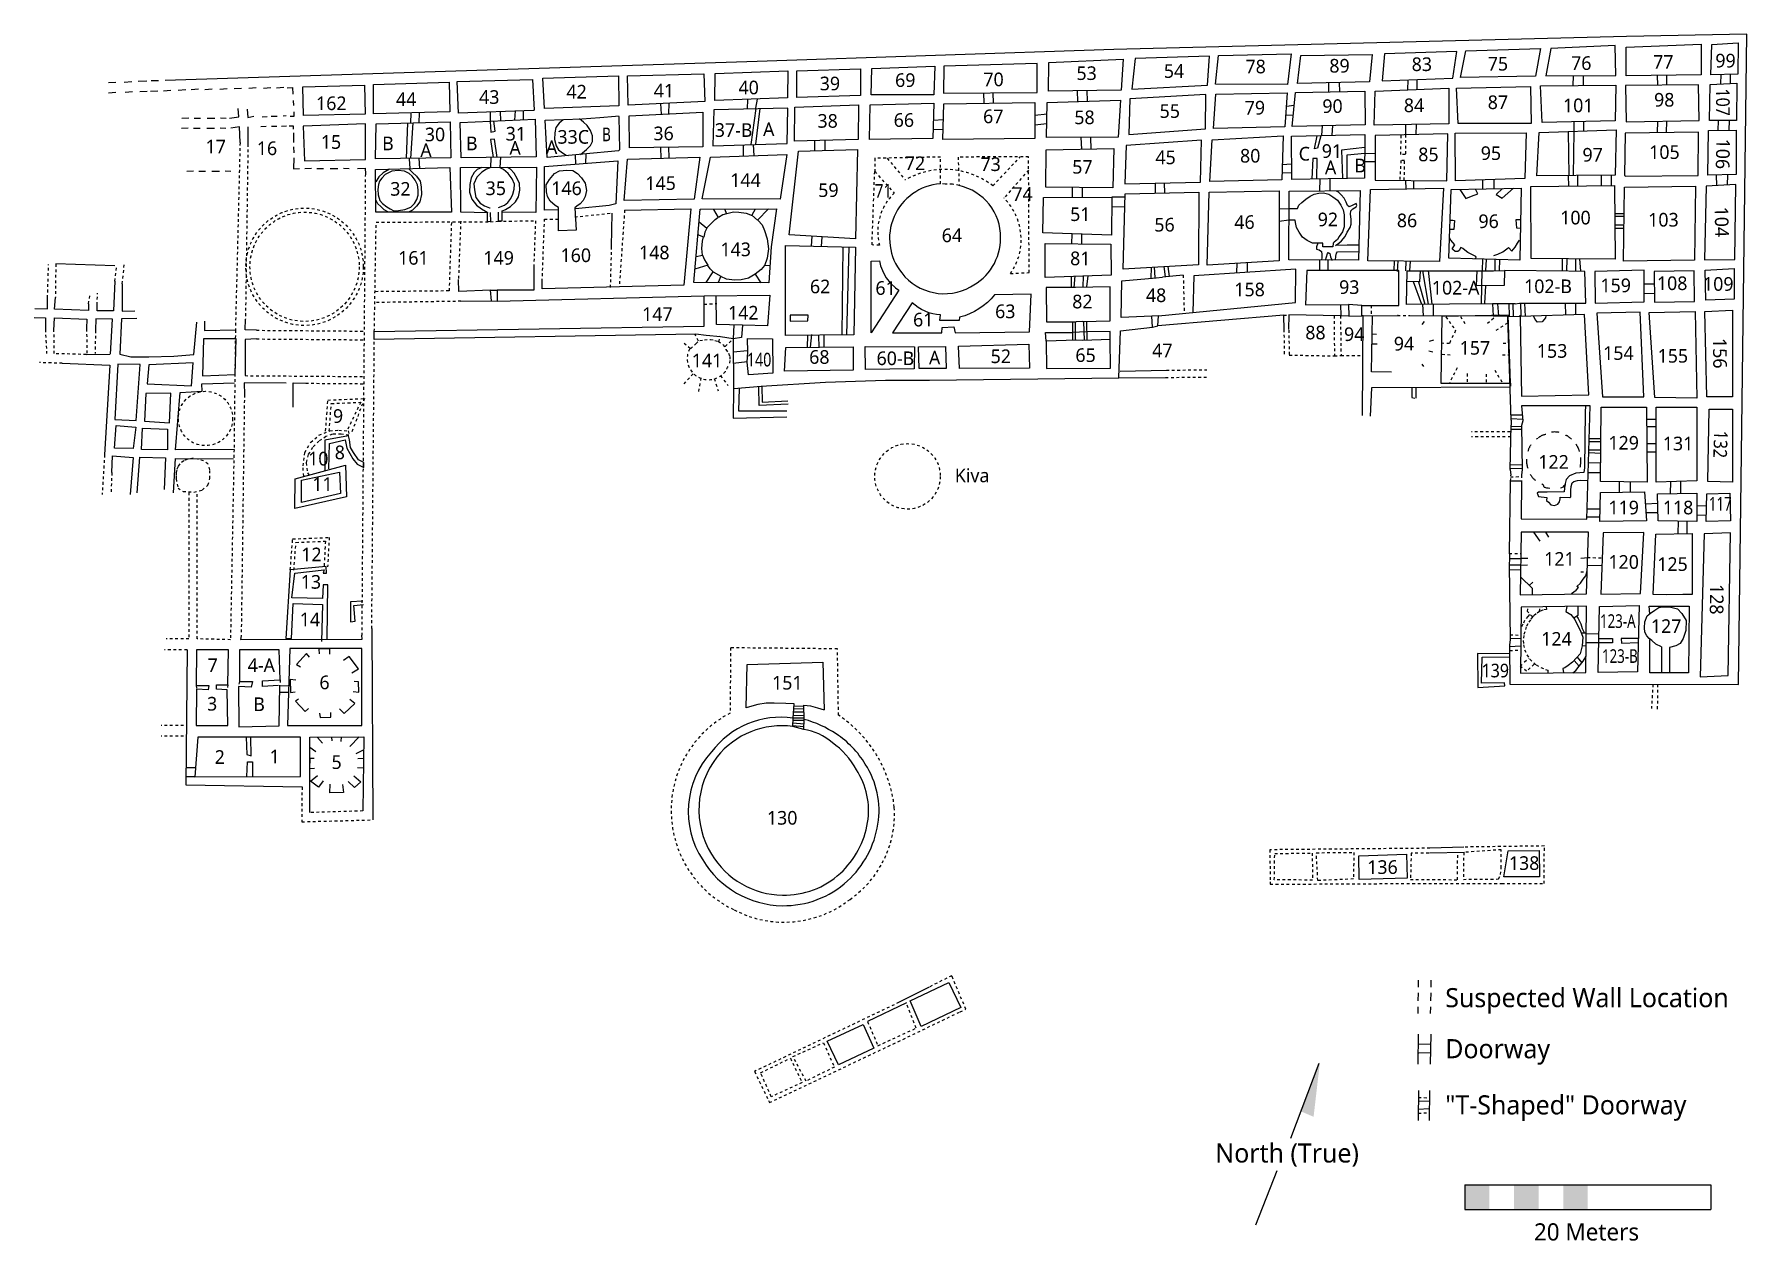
# Model space of a CAD drawing. Header units: inches. Extents: x -19.2 to 43.5, y -9.3 to 34.9.
import ezdxf

# ---------------------------------------------------------------- set-up
doc = ezdxf.new("R2010")
doc.units = ezdxf.units.IN
doc.header["$LTSCALE"] = 0.25
doc.header["$MEASUREMENT"] = 0
doc.linetypes.add('HIDDEN', pattern=[0.375, 0.25, -0.125])
for name, color, linetype in [('sec-occupation', 5, 'Continuous'), ('tblock', 7, 'Continuous'), ('text-primary', 7, 'Continuous'), ('Walls', 5, 'Continuous')]:
    doc.layers.add(name, color=color, linetype=linetype)
doc.styles.get("Standard").update_dxf_attribs({"font": 'trebuc.TTF'})

msp = doc.modelspace()

# ---------------------------------------------------------------- texts
at = {"layer": 'tblock', "color": 7, "linetype": 'HIDDEN'}
for s, height, p in [('Suspected Wall Location', 0.7, (32.497, -0.757)), ('Doorway', 0.7, (32.497, -2.626)), ('"T-Shaped" Doorway', 0.7, (32.497, -4.682)), ('20 Meters', 0.63, (35.744, -9.297))]:
    msp.add_text(s, height=height, dxfattribs=at).set_placement(p)
at = {"layer": 'text-primary', "linetype": 'HIDDEN'}
for s, p in [('78', (25.18, 33.431)), ('89', (28.251, 33.459)), ('83', (31.266, 33.515)), ('75', (34.053, 33.534)), ('76', (37.104, 33.556)), ('77', (40.11, 33.602)), ('99', (42.387, 33.647)), ('39', (9.589, 32.81)), ('69', (12.349, 32.933)), ('70', (15.582, 32.959)), ('53', (18.99, 33.188)), ('54', (22.19, 33.266)), ('44', (-5.928, 32.236)), ('43', (-2.885, 32.314)), ('42', (0.314, 32.509)), ('41', (3.511, 32.547)), ('40', (6.614, 32.663)), ('87', (34.051, 32.123)), ('98', (40.143, 32.213)), ('162', (-8.856, 32.085)), ('67', (15.572, 31.606)), ('58', (18.913, 31.57)), ('55', (22.036, 31.801)), ('79', (25.152, 31.924)), ('90', (27.995, 31.981)), ('84', (30.98, 32.01)), ('101', (36.808, 32.009)), ('30', (-4.873, 30.944)), ('31', (-1.911, 30.972)), ('33C', (-0.017, 30.855)), ('36', (3.498, 30.982)), ('37-B', (5.746, 31.105)), ('A', (7.514, 31.135)), ('38', (9.506, 31.44)), ('66', (12.298, 31.471)), ('17', (-12.903, 30.497)), ('16', (-11.025, 30.438)), ('15', (-8.68, 30.668)), ('B', (-6.436, 30.615)), ('A', (-5.038, 30.369)), ('B', (-3.365, 30.615)), ('A', (-1.774, 30.451)), ('A', (-0.436, 30.474)), ('C', (27.128, 30.238)), ('91', (27.973, 30.337)), ('95', (33.795, 30.26)), ('105', (39.964, 30.298)), ('72', (12.705, 29.888)), ('73', (15.476, 29.855)), ('57', (18.836, 29.759)), ('45', (21.882, 30.106)), ('80', (24.981, 30.163)), ('A', (28.09, 29.74)), ('B', (29.168, 29.807)), ('85', (31.507, 30.212)), ('97', (37.521, 30.2)), ('35', (-2.645, 28.974)), ('146', (-0.243, 28.974)), ('145', (3.203, 29.162)), ('144', (6.311, 29.273)), ('32', (-6.14, 28.952)), ('59', (9.534, 28.905)), ('74', (16.643, 28.763)), ('51', (18.759, 28.025)), ('46', (24.772, 27.735)), ('92', (27.825, 27.833)), ('86', (30.724, 27.796)), ('96', (33.711, 27.767)), ('100', (36.706, 27.899)), ('103', (39.927, 27.822)), ('64', (14.056, 27.251)), ('56', (21.843, 27.64)), ('160', (0.098, 26.521)), ('148', (2.972, 26.623)), ('148', (2.972, 26.623)), ('143', (5.952, 26.738)), ('161', (-5.85, 26.426)), ('149', (-2.729, 26.426)), ('81', (18.759, 26.407)), ('62', (9.231, 25.378)), ('61', (11.629, 25.322)), ('158', (24.772, 25.269)), ('93', (28.609, 25.355)), ('102-A', (32.004, 25.334)), ('102-B', (35.383, 25.385)), ('159', (38.178, 25.42)), ('108', (40.247, 25.497)), ('109', (41.936, 25.471)), ('82', (18.836, 24.827)), ('48', (21.535, 25.058)), ('147', (3.085, 24.368)), ('142', (6.23, 24.418)), ('61', (13.008, 24.165)), ('63', (16.013, 24.468)), ('88', (27.37, 23.693)), ('94', (28.788, 23.632)), ('68', (9.203, 22.797)), ('60-B', (11.67, 22.75)), ('A', (13.589, 22.773)), ('52', (15.848, 22.824)), ('65', (18.952, 22.865)), ('47', (21.762, 23.036)), ('94', (30.612, 23.285)), ('157', (33.024, 23.132)), ('153', (35.85, 23.019)), ('154', (38.278, 22.942)), ('155', (40.272, 22.84)), ('141', (4.902, 22.668)), ('9', (-8.236, 20.636)), ('129', (38.47, 19.655)), ('131', (40.464, 19.63)), ('10', (-9.147, 19.075)), ('8', (-8.172, 19.304)), ('122', (35.904, 18.956)), ('Kiva', (14.536, 18.462)), ('11', (-8.993, 18.145)), ('119', (38.47, 17.286)), ('118', (40.464, 17.286)), ('12', (-9.398, 15.568)), ('121', (36.118, 15.404)), ('120', (38.47, 15.293)), ('125', (40.259, 15.216)), ('13', (-9.416, 14.564)), ('14', (-9.454, 13.189)), ('127', (40.026, 12.944)), ('124', (36.011, 12.478)), ('7', (-12.828, 11.516)), ('4-A', (-11.359, 11.516)), ('6', (-8.732, 10.884)), ('151', (7.844, 10.873)), ('3', (-12.847, 10.103)), ('B', (-11.154, 10.085)), ('2', (-12.568, 8.152)), ('1', (-10.559, 8.17)), ('5', (-8.29, 7.966)), ('130', (7.655, 5.926)), ('136', (29.638, 4.123)), ('138', (34.826, 4.27))]:
    msp.add_text(s, height=0.5, dxfattribs=at).set_placement(p)
at = {"layer": 'text-primary', "linetype": 'HIDDEN', "width": 0.9}
for s, rotation, p in [('107', 270.68244, (42.406, 32.875)), ('132', 267.81719, (42.346, 20.362))]:
    msp.add_text(s, height=0.5, rotation=rotation, dxfattribs=at).set_placement(p)
at = {"layer": 'text-primary', "linetype": 'HIDDEN'}
for s, width, p in [('B', 0.75, (1.622, 30.945)), ('71', 0.85, (11.605, 28.874)), ('140', 0.8, (6.923, 22.7)), ('117', 0.75, (42.151, 17.423)), ('123-A', 0.75, (38.161, 13.129)), ('123-B', 0.75, (38.234, 11.848)), ('139', 0.9, (33.825, 11.319))]:
    msp.add_text(s, height=0.5, dxfattribs=dict(at, width=width)).set_placement(p)
for s, rotation, p in [('106', 268.61891, (42.426, 31.048)), ('104', 271.25971, (42.358, 28.547)), ('156', 270.69907, (42.297, 23.741)), ('128', 269.10435, (42.198, 14.74))]:
    msp.add_text(s, height=0.5, rotation=rotation, dxfattribs=at).set_placement(p)

# ---------------------------------------------------------------- blocks, each defined once
blk = doc.blocks.new('new north')
at = {"layer": 'tblock', "color": 7, "linetype": 'Continuous'}
for points in [[(26.839, -5.55), (27.884, -2.803)], [(25.56, -8.722), (26.343, -6.731)]]:
    blk.add_lwpolyline(points, dxfattribs=at)
at = {"layer": 'Walls', "color": 7, "linetype": 'Continuous'}
blk.add_solid([(27.907, -2.768), (27.228, -4.577), (27.674, -4.769)], dxfattribs=at)
at = {"layer": 'tblock', "color": 7, "linetype": 'HIDDEN'}
blk.add_text('North (True)', height=0.7, dxfattribs=at).set_placement((24.075, -6.444))

# ---------------------------------------------------------------- linework, layer by layer
at = {"layer": 'sec-occupation'}
for p, q in [((13.054, 23.423), (13.046, 22.615)), ((13.232, 22.623), (13.209, 23.415))]:
    msp.add_line(p, q, dxfattribs=at)
at = {"layer": 'sec-occupation', "linetype": 'HIDDEN'}
for p, q in [((35.885, 20.073), (35.869, 20.061)), ((35.917, 20.097), (35.901, 20.085)), ((35.933, 20.108), (35.917, 20.097)), ((35.948, 20.119), (35.933, 20.108)), ((35.964, 20.129), (35.948, 20.119)), ((35.98, 20.14), (35.964, 20.129)), ((35.996, 20.15), (35.98, 20.14)), ((36.012, 20.159), (35.996, 20.15)), ((36.029, 20.168), (36.012, 20.159)), ((36.047, 20.176), (36.029, 20.168)), ((36.065, 20.184), (36.047, 20.176)), ((36.085, 20.191), (36.065, 20.184)), ((36.107, 20.197), (36.085, 20.191)), ((36.129, 20.203), (36.107, 20.197)), ((36.153, 20.208), (36.129, 20.203)), ((36.178, 20.212), (36.153, 20.208)), ((36.417, 20.298), (36.388, 20.295)), ((36.451, 20.301), (36.417, 20.298)), ((36.489, 20.302), (36.451, 20.301)), ((36.528, 20.301), (36.489, 20.302)), ((36.567, 20.299), (36.528, 20.301)), ((36.604, 20.296), (36.567, 20.299)), ((36.639, 20.292), (36.604, 20.296)), ((36.668, 20.286), (36.639, 20.292)), ((36.912, 20.179), (36.898, 20.183)), ((36.925, 20.175), (36.912, 20.179)), ((36.939, 20.169), (36.925, 20.175)), ((36.953, 20.162), (36.939, 20.169)), ((36.967, 20.155), (36.953, 20.162)), ((36.982, 20.146), (36.967, 20.155)), ((36.996, 20.137), (36.982, 20.146)), ((37.011, 20.126), (36.996, 20.137)), ((37.026, 20.115), (37.011, 20.126)), ((37.042, 20.103), (37.026, 20.115)), ((37.058, 20.091), (37.042, 20.103)), ((37.074, 20.077), (37.058, 20.091)), ((37.09, 20.063), (37.074, 20.077)), ((35.528, 19.617), (35.521, 19.593)), ((35.535, 19.639), (35.528, 19.617)), ((35.542, 19.66), (35.535, 19.639)), ((35.55, 19.68), (35.542, 19.66)), ((35.559, 19.699), (35.55, 19.68)), ((35.567, 19.717), (35.559, 19.699)), ((35.577, 19.735), (35.567, 19.717)), ((35.587, 19.753), (35.577, 19.735)), ((35.597, 19.771), (35.587, 19.753)), ((35.609, 19.79), (35.597, 19.771)), ((35.621, 19.808), (35.609, 19.79)), ((35.634, 19.827), (35.621, 19.808)), ((35.853, 20.048), (35.837, 20.036)), ((35.869, 20.061), (35.853, 20.048)), ((37.106, 20.049), (37.09, 20.063)), ((37.122, 20.034), (37.106, 20.049)), ((37.288, 19.844), (37.277, 19.858)), ((37.299, 19.829), (37.288, 19.844)), ((37.309, 19.814), (37.299, 19.829)), ((37.319, 19.8), (37.309, 19.814)), ((37.328, 19.785), (37.319, 19.8)), ((37.337, 19.77), (37.328, 19.785)), ((37.346, 19.754), (37.337, 19.77)), ((37.354, 19.738), (37.346, 19.754)), ((37.362, 19.722), (37.354, 19.738)), ((37.37, 19.706), (37.362, 19.722)), ((37.377, 19.689), (37.37, 19.706)), ((37.383, 19.672), (37.377, 19.689)), ((37.39, 19.655), (37.383, 19.672)), ((37.396, 19.638), (37.39, 19.655)), ((37.402, 19.62), (37.396, 19.638)), ((37.408, 19.603), (37.402, 19.62)), ((37.413, 19.585), (37.408, 19.603)), ((35.472, 19.308), (35.471, 19.278)), ((35.471, 19.278), (35.471, 19.247)), ((35.471, 19.247), (35.471, 19.216)), ((35.471, 19.216), (35.473, 19.185)), ((35.473, 19.185), (35.476, 19.155)), ((35.476, 19.155), (35.479, 19.124)), ((35.479, 19.124), (35.484, 19.094)), ((35.484, 19.094), (35.49, 19.063)), ((35.49, 19.063), (35.497, 19.033)), ((35.497, 19.033), (35.506, 19.003)), ((35.506, 19.003), (35.515, 18.972)), ((37.442, 19.016), (37.445, 19.035)), ((37.445, 19.035), (37.447, 19.054)), ((37.447, 19.054), (37.45, 19.074)), ((37.45, 19.074), (37.452, 19.095)), ((37.452, 19.095), (37.454, 19.116)), ((37.454, 19.116), (37.456, 19.138)), ((37.456, 19.138), (37.457, 19.16)), ((37.459, 19.342), (37.457, 19.365)), ((37.457, 19.16), (37.459, 19.183)), ((37.46, 19.32), (37.459, 19.342)), ((37.459, 19.183), (37.46, 19.205)), ((37.461, 19.297), (37.46, 19.32)), ((37.46, 19.205), (37.461, 19.228)), ((37.461, 19.274), (37.461, 19.297)), ((37.461, 19.251), (37.461, 19.274)), ((37.461, 19.228), (37.461, 19.251)), ((35.605, 18.761), (35.621, 18.733)), ((35.621, 18.733), (35.637, 18.707)), ((35.637, 18.707), (35.653, 18.682)), ((35.653, 18.682), (35.669, 18.659)), ((35.669, 18.659), (35.686, 18.637)), ((35.686, 18.637), (35.703, 18.617)), ((35.703, 18.617), (35.721, 18.598)), ((35.721, 18.598), (35.739, 18.581)), ((35.739, 18.581), (35.758, 18.564)), ((35.758, 18.564), (35.778, 18.549)), ((35.778, 18.549), (35.799, 18.534)), ((36.033, 18.406), (36.047, 18.396)), ((36.047, 18.396), (36.06, 18.386)), ((36.06, 18.386), (36.07, 18.375)), ((36.07, 18.375), (36.078, 18.364)), ((36.078, 18.364), (36.084, 18.352)), ((36.084, 18.352), (36.088, 18.339)), ((36.088, 18.339), (36.091, 18.326)), ((36.091, 18.326), (36.095, 18.313)), ((36.095, 18.313), (36.103, 18.3)), ((36.103, 18.3), (36.117, 18.287)), ((36.117, 18.287), (36.137, 18.276)), ((36.137, 18.276), (36.167, 18.266)), ((36.167, 18.266), (36.207, 18.258)), ((36.207, 18.258), (36.26, 18.252)), ((36.26, 18.252), (36.323, 18.248)), ((36.722, 18.261), (36.763, 18.269)), ((36.763, 18.269), (36.792, 18.278)), ((36.792, 18.278), (36.813, 18.288)), ((36.813, 18.288), (36.827, 18.299)), ((36.827, 18.299), (36.835, 18.31)), ((36.835, 18.31), (36.84, 18.32)), ((36.84, 18.32), (36.844, 18.331)), ((36.844, 18.331), (36.849, 18.341)), ((36.849, 18.341), (36.856, 18.351)), ((36.856, 18.351), (36.866, 18.359)), ((36.866, 18.359), (36.878, 18.368)), ((36.878, 18.368), (36.892, 18.375)), ((36.892, 18.375), (36.907, 18.383))]:
    msp.add_line(p, q, dxfattribs=at)
at = {"layer": 'sec-occupation'}
for points in [[(7.251, 32.141), (7.066, 30.825)], [(7.392, 32.141), (7.24, 30.836)], [(-5.506, 31.62), (-5.56, 30.315)], [(-5.31, 31.62), (-5.397, 30.315)], [(-2.482, 31.674), (-2.46, 31.272), (-2.297, 31.315), (-2.34, 31.685)], [(0.191, 31.727), (0.049, 31.608), (-0.07, 31.445), (-0.114, 31.249), (-0.125, 31.01), (-0.059, 30.781), (0.028, 30.629), (0.169, 30.52), (0.3, 30.433), (0.376, 30.423)], [(0.833, 30.455), (1.05, 30.64), (1.192, 30.792), (1.268, 30.934), (1.268, 31.14), (1.192, 31.336), (1.072, 31.521), (0.941, 31.64), (0.789, 31.76)], [(-2.221, 30.347), (-2.319, 31.022), (-2.471, 31.011), (-2.373, 30.347)], [(27.941, 31.149), (27.822, 30.688), (27.703, 30.673), (27.807, 31.149)], [(36.992, 31.3), (37.023, 29.693)], [(37.207, 31.307), (37.186, 29.691)], [(27.793, 29.559), (27.807, 30.317), (27.644, 30.317), (27.614, 29.559)], [(29.546, 30.718), (28.699, 30.614), (28.729, 29.589)], [(28.907, 29.574), (28.907, 30.451), (29.546, 30.51)], [(-6.17, 29.923), (-6.398, 29.793), (-6.561, 29.641), (-6.67, 29.456)], [(-5.462, 29.934), (-5.321, 29.804), (-5.18, 29.662), (-5.049, 29.488), (-5.006, 29.282), (-4.995, 28.999), (-5.06, 28.727), (-5.18, 28.564), (-5.321, 28.423), (-5.441, 28.358)], [(-2.786, 29.978), (-2.95, 29.912), (-3.069, 29.804), (-3.178, 29.608), (-3.222, 29.358), (-3.232, 29.075), (-3.156, 28.825), (-2.982, 28.608), (-2.797, 28.477), (-2.645, 28.39), (-2.569, 28.336)], [(-2.46, 29.978), (-2.612, 29.923), (-2.786, 29.815), (-2.971, 29.63), (-3.08, 29.391), (-3.058, 29.162), (-3.004, 28.89), (-2.841, 28.684), (-2.689, 28.586), (-2.504, 28.51), (-2.482, 28.51)], [(-2.177, 28.521), (-1.96, 28.608), (-1.829, 28.706), (-1.72, 28.847), (-1.644, 29.01), (-1.601, 29.195), (-1.59, 29.369), (-1.677, 29.565), (-1.818, 29.76), (-1.992, 29.912), (-2.112, 29.967)], [(-2.047, 28.358), (-2.025, 28.401), (-1.916, 28.445), (-1.731, 28.553), (-1.546, 28.727), (-1.438, 28.912), (-1.394, 29.151), (-1.405, 29.401), (-1.492, 29.586), (-1.601, 29.782), (-1.731, 29.923), (-1.851, 29.989)], [(26.772, 28.482), (27.084, 28.481), (27.136, 28.606), (27.24, 28.7), (27.386, 28.825), (27.553, 28.929), (27.699, 29.013), (27.866, 29.044), (28.043, 29.054), (28.231, 29.002), (28.377, 28.909), (28.544, 28.783), (28.669, 28.606), (28.753, 28.439), (28.794, 28.252), (28.794, 28.001), (28.794, 27.814), (28.732, 27.626), (28.617, 27.459), (28.544, 27.344), (28.429, 27.251), (28.388, 27.209), (28.377, 27.084), (28.012, 27.084), (28.012, 27.209), (27.793, 27.219), (27.637, 27.219), (27.438, 27.313), (27.272, 27.438), (27.146, 27.616), (27.052, 27.793), (27.011, 27.97), (27, 28.054), (26.77, 28.052)], [(29.334, 27.136), (28.909, 27.136), (28.482, 27.126), (28.596, 27.209), (28.701, 27.303), (28.826, 27.459), (28.899, 27.616), (29.014, 27.782), (29.055, 27.908), (29.045, 28.095), (29.024, 28.272), (29.034, 28.398), (29.107, 28.471), (29.233, 28.544), (29.264, 28.596), (29.233, 28.669), (29.087, 28.596), (28.972, 28.544), (28.92, 28.596), (28.867, 28.721), (28.794, 28.856), (28.69, 28.982), (28.586, 29.075), (28.513, 29.117)], [(33.03, 29.182), (33.249, 28.846), (33.457, 28.94), (33.687, 29.023), (33.601, 29.194)], [(34.588, 29.215), (34.365, 28.992), (34.584, 28.856), (34.996, 29.224)], [(-6.202, 28.347), (-6.365, 28.434), (-6.485, 28.553), (-6.594, 28.651), (-6.659, 28.771)], [(6.098, 28.476), (6.174, 28.291), (6.043, 28.248), (5.88, 28.15), (5.706, 28.444)], [(6.185, 28.302), (6.435, 28.357), (6.631, 28.346), (6.892, 28.313), (7.109, 28.226)], [(7.229, 28.454), (7.098, 28.237), (7.316, 28.052), (7.718, 28.465)], [(5.173, 27.998), (5.456, 27.769), (5.38, 27.617), (5.347, 27.432), (5.129, 27.519)], [(5.456, 27.78), (5.652, 27.976), (5.76, 28.085), (5.858, 28.15)], [(7.338, 28.041), (7.479, 27.889), (7.566, 27.682), (7.664, 27.378), (7.707, 27.008), (7.664, 26.66), (7.566, 26.389)], [(32.676, 28.058), (32.769, 28.054), (32.831, 28.043), (32.81, 27.709), (32.664, 27.716)], [(35.251, 28.07), (35.084, 28.064), (35.105, 27.772), (35.246, 27.758)], [(5.293, 26.78), (5.271, 27.019), (5.293, 27.291), (5.336, 27.443)], [(27.833, 27.217), (27.783, 27.084), (27.783, 27), (27.877, 26.969), (27.96, 26.907), (27.981, 26.802), (27.981, 26.677), (27.97, 26.604)], [(33.585, 26.636), (33.624, 26.688), (33.614, 26.729), (33.468, 26.802), (33.322, 26.875), (33.217, 26.959), (33.134, 27.021), (33.061, 27.053), (33.009, 26.948), (32.956, 26.907), (32.863, 26.907), (32.769, 26.98), (32.748, 27.011), (32.821, 27.115), (32.842, 27.157), (32.769, 27.24), (32.706, 27.324), (32.653, 27.42)], [(34.28, 26.757), (34.427, 26.813), (34.605, 26.896), (34.751, 27.011), (34.813, 27.053), (34.938, 26.927), (35.053, 27.063), (35.147, 27.209), (35.21, 27.324)], [(-16.219, 26.379), (-18.387, 26.453)], [(5.064, 26.726), (5.293, 26.78), (5.369, 26.606), (5.488, 26.41), (5.021, 26.258)], [(5.695, 26.149), (5.575, 26.269), (5.488, 26.399)], [(7.773, 26.389), (7.566, 26.399), (7.446, 26.247), (7.229, 26.084), (7.436, 25.758)], [(28.116, 26.594), (28.148, 26.708), (28.179, 26.834), (28.21, 26.875), (28.273, 26.834), (28.294, 26.708), (28.325, 26.625), (28.346, 26.583)], [(28.471, 26.594), (28.492, 26.74), (28.513, 26.854), (28.555, 26.896), (29.329, 26.906)], [(-16.22, 25.817), (-16.273, 24.741), (-16.877, 24.741), (-16.877, 24.951)], [(-15.958, 25.725), (-15.958, 24.728), (-15.498, 24.741)], [(5.434, 25.769), (5.684, 26.16), (5.967, 26.008), (5.869, 25.769)], [(7.229, 26.084), (6.979, 25.932), (6.707, 25.867), (6.467, 25.856), (6.174, 25.899), (5.967, 25.997)], [(31.58, 26.206), (31.548, 25.801), (31.093, 25.816)], [(31.316, 25.809), (31.625, 24.979)], [(31.517, 25.802), (31.745, 24.981)], [(31.668, 26.206), (31.866, 24.983)], [(31.871, 26.208), (32.004, 24.986)], [(34.661, 26.209), (34.657, 25.666), (33.645, 25.655), (33.665, 26.217)], [(33.831, 26.218), (33.812, 25.009)], [(-19.149, 24.819), (-18.69, 24.806), (-18.69, 25.213)], [(-17.192, 24.99), (-17.192, 24.754), (-18.44, 24.793), (-18.401, 25.226)], [(33.968, 25.655), (33.933, 25.018)], [(-19.176, 24.491), (-18.768, 24.478), (-18.768, 24.058)], [(-18.453, 24.019), (-18.44, 24.478), (-17.245, 24.426), (-17.258, 24.084)], [(29.463, 20.904), (29.487, 24.552)], [(29.796, 22.506), (29.837, 24.557)], [(-16.386, 23.15), (-16.31, 24.43), (-16.919, 24.443), (-16.931, 24.025)], [(-15.422, 24.456), (-15.98, 24.443), (-16.044, 23.15), (-15.638, 23.049), (-14.979, 23.049), (-14.066, 23.074), (-13.33, 23.138), (-13.216, 24.316)], [(-12.937, 24.354), (-12.937, 24.012), (-11.809, 24.037)], [(29.824, 23.899), (29.98, 23.877)], [(31.719, 24.348), (31.639, 24.239)], [(30.004, 23.518), (29.816, 23.518)], [(32.045, 23.229), (31.898, 23.256)], [(31.916, 23.626), (32.079, 23.681)], [(-18.149, 22.816), (-16.412, 22.752), (-16.602, 19.47)], [(-17.271, 23.139), (-16.404, 23.152)], [(31.636, 22.782), (31.704, 22.7)], [(-11.86, 19.66), (-14.003, 19.647), (-13.838, 21.751), (-13.027, 21.802), (-13.039, 22.068), (-11.847, 22.106)], [(8.429, 21.321), (7.37, 21.271), (7.358, 21.96)], [(7.468, 21.985), (7.481, 21.394), (8.416, 21.444)], [(20.544, 22.281), (22.253, 22.298)], [(20.587, 22.534), (22.283, 22.568)], [(30.526, 22.496), (29.796, 22.506)], [(6.435, 21.885), (6.424, 20.802), (8.381, 20.858)], [(8.381, 21.063), (6.629, 21.063), (6.647, 21.902)], [(34.89, 21.946), (29.795, 21.923), (29.747, 20.88)], [(31.268, 21.929), (31.277, 21.558)], [(31.415, 21.93), (31.423, 21.537)], [(37.629, 21.259), (37.615, 21.022), (37.591, 18.985), (37.567, 18.82), (37.283, 18.796), (37.046, 18.701), (36.927, 18.559), (36.88, 18.369), (36.856, 18.109), (36.228, 18.104), (35.915, 18.094), (35.866, 18.065), (35.915, 17.938), (36.218, 17.898), (36.199, 17.791), (36.277, 17.732), (36.365, 17.634), (36.502, 17.605), (36.62, 17.654), (36.678, 17.742), (36.698, 17.859), (36.708, 17.918), (37.06, 17.908), (37.099, 17.928), (37.099, 18.172), (37.109, 18.309), (37.139, 18.437), (37.207, 18.495), (37.334, 18.525), (37.462, 18.535), (37.726, 18.52)], [(-8.387, 18.956), (-8.367, 19.875), (-7.795, 20.018), (-7.733, 19.712), (-7.509, 19.324), (-7.345, 19.12), (-7.1, 18.997), (-7.1, 19.181), (-7.304, 19.283), (-7.488, 19.548), (-7.59, 19.732), (-7.631, 20.018), (-7.672, 20.161), (-8.53, 19.998), (-8.53, 18.882)], [(-16.336, 18.813), (-16.315, 19.426), (-15.559, 19.365), (-15.661, 18.017)], [(-15.41, 18.076), (-15.309, 19.381), (-14.371, 19.356), (-14.421, 18.19)], [(-14.079, 18.076), (-14.003, 19.33), (-11.873, 19.318)], [(35.966, 16.309), (35.743, 16.638)], [(36.292, 16.457), (36.185, 16.638)], [(37.463, 15.682), (37.727, 15.702), (37.698, 15.705)], [(-8.451, 12.719), (-8.43, 14.7), (-8.594, 14.7), (-8.614, 14.21), (-9.738, 14.231), (-9.636, 15.129), (-8.553, 15.252), (-8.594, 15.129), (-8.471, 15.129), (-8.491, 15.374), (-9.799, 15.252), (-9.963, 12.74), (-9.758, 12.74), (-9.697, 14.026), (-8.614, 13.985), (-8.655, 12.637)], [(35.507, 15.422), (35.253, 15.418)], [(35.515, 15.669), (35.261, 15.665)], [(37.12, 14.391), (37.286, 14.508), (37.374, 14.606), (37.316, 14.645), (37.443, 14.772), (37.551, 14.909), (37.639, 15.036), (37.678, 15.173)], [(35.69, 14.349), (35.69, 14.567), (35.248, 14.993)], [(35.573, 14.68), (35.704, 14.801)], [(-7.143, 14.108), (-7.592, 14.088), (-7.592, 13.352), (-7.429, 13.373), (-7.47, 13.945), (-7.122, 13.985)], [(36.953, 13.911), (36.914, 13.735), (37.1, 13.617), (37.237, 13.441), (37.325, 13.255), (37.453, 13.02), (37.531, 12.786), (37.511, 12.472), (37.433, 12.179), (37.306, 12.032), (37.159, 11.875), (37.002, 11.748), (36.875, 11.67), (36.797, 11.64), (36.822, 11.487)], [(37.345, 13.94), (37.355, 13.578), (37.204, 13.484)], [(40.419, 12.433), (40.204, 12.531), (40.067, 12.668), (39.969, 12.737), (39.881, 12.844), (39.802, 12.971), (39.793, 13.128), (39.802, 13.353), (39.891, 13.568), (40.018, 13.666), (40.165, 13.774), (40.321, 13.872), (40.439, 13.901), (40.762, 13.891), (40.997, 13.833), (41.154, 13.657), (41.32, 13.402), (41.31, 13.04), (41.212, 12.746), (41.095, 12.56), (40.938, 12.472), (40.713, 12.414), (40.703, 11.494)], [(37.311, 13.551), (37.365, 13.471), (37.463, 13.275), (37.511, 13.108), (37.58, 12.962), (37.58, 12.932)], [(37.663, 12.932), (37.482, 12.932)], [(38.119, 12.737), (38.618, 12.746), (38.618, 12.58), (38.12, 12.58)], [(39.558, 12.746), (38.941, 12.737), (38.951, 12.57), (39.568, 12.59)], [(-9.098, 12.053), (-9.209, 12.192), (-9.573, 11.792), (-9.424, 11.705)], [(-8.347, 12.163), (-8.347, 12.362), (-8.76, 12.35), (-8.745, 12.174)], [(-7.547, 11.49), (-7.303, 11.634), (-7.643, 12.083), (-7.855, 11.939)], [(34.854, 12.182), (33.675, 12.196), (33.689, 10.949), (34.673, 11.005), (34.66, 11.115), (33.828, 11.102), (33.842, 12.058), (34.84, 12.072)], [(37.166, 11.49), (37.277, 11.572), (37.404, 11.729), (37.541, 11.915), (37.639, 12.071), (37.656, 12.11)], [(37.214, 11.934), (37.399, 11.723)], [(37.329, 12.059), (37.496, 11.854)], [(37.659, 12.459), (37.51, 12.468)], [(40.419, 12.433), (40.409, 12.022), (40.409, 11.494)], [(-13.252, 11.024), (-12.782, 11.024), (-12.803, 10.861), (-13.232, 10.881)], [(-12.108, 10.861), (-12.496, 10.881), (-12.496, 11.044), (-12.088, 11.044)], [(-11.658, 11.167), (-11.188, 11.167), (-11.229, 10.963), (-11.699, 10.983)], [(-10.821, 11.187), (-10.167, 11.228)], [(-10.228, 11.024), (-10.821, 10.983), (-10.821, 11.187)], [(-9.597, 11.217), (-9.804, 11.246), (-9.792, 10.76), (-9.62, 10.789)], [(-7.5, 10.797), (-7.291, 10.772), (-7.303, 11.149), (-7.46, 11.163)], [(-9.502, 10.521), (-9.61, 10.445), (-9.258, 10.069), (-9.137, 10.174)], [(-7.999, 10.161), (-7.825, 9.996), (-7.437, 10.36), (-7.618, 10.505)], [(-8.73, 10.01), (-8.704, 9.855), (-8.317, 9.863), (-8.311, 10.032)], [(-11.41, 9.124), (-11.393, 8.491), (-11.229, 8.45), (-11.247, 9.124)], [(-8.808, 9.122), (-8.62, 8.907)], [(-8.267, 8.99), (-8.272, 9.133)], [(-7.931, 9.136), (-7.953, 8.968)], [(-7.62, 8.786), (-7.28, 9.143)], [(-11.388, 7.684), (-11.372, 8.226), (-11.188, 8.226), (-11.188, 7.685)], [(-8.861, 8.592), (-9.084, 8.747)], [(-8.908, 7.979), (-9.082, 7.972), (-9.076, 8.36), (-8.926, 8.365)], [(-7.109, 8.671), (-7.395, 8.525)], [(-7.322, 8.354), (-7.114, 8.359)], [(-8.596, 7.53), (-8.764, 7.297), (-9.057, 7.52), (-8.802, 7.726)], [(-7.469, 7.719), (-7.222, 7.494), (-7.452, 7.291), (-7.679, 7.503)], [(-7.119, 7.994), (-7.332, 8.001)], [(-7.886, 7.391), (-7.847, 7.106), (-8.356, 7.087), (-8.333, 7.411)], [(33.173, 5.105), (31.937, 5.063)], [(33.201, 4.912), (31.923, 4.885)], [(12.765, -0.602), (11.34, -1.283)], [(13.598, -0.018), (12.495, -0.578)]]:
    msp.add_lwpolyline(points, dxfattribs=at)
at = {"layer": 'sec-occupation', "linetype": 'HIDDEN'}
for points in [[(31.039, 31.182), (31.036, 30.459), (30.869, 30.459)], [(30.869, 30.459), (30.884, 31.178)], [(30.994, 29.515), (31.008, 30.238), (30.869, 30.238), (30.828, 29.516)], [(-18.69, 25.213), (-18.653, 26.437)], [(-18.387, 26.453), (-18.401, 25.226)], [(-16.22, 25.817), (-16.153, 26.367)], [(-15.958, 25.725), (-15.873, 26.461)], [(-17.192, 24.99), (-17.134, 25.317)], [(-16.877, 24.951), (-16.854, 25.387)], [(28.422, 24.557), (28.439, 23.087), (28.676, 23.107)], [(28.657, 24.552), (28.68, 23.1)], [(32.522, 24.52), (32.873, 24.013), (32.69, 23.633), (32.648, 23.535), (32.324, 23.549)], [(33.225, 24.267), (33.042, 24.548)], [(34.042, 24.281), (34.338, 24.534)], [(-18.768, 24.058), (-18.723, 23.169)], [(-17.271, 23.139), (-18.443, 23.169), (-18.453, 24.019)], [(-17.258, 24.084), (-17.251, 23.145)], [(-16.931, 24.025), (-16.948, 23.169)], [(5.146, 23.629), (5.025, 23.87)], [(26.614, 23.155), (26.599, 24.035)], [(26.766, 24.035), (26.784, 23.117), (28.445, 23.087)], [(34.366, 24.027), (34.844, 24.337)], [(4.851, 23.35), (4.565, 23.584)], [(4.851, 23.35), (5.053, 23.534), (5.193, 23.656), (5.368, 23.674), (5.595, 23.691), (5.753, 23.656), (5.875, 23.621), (6.05, 23.499), (6.155, 23.324), (6.243, 23.184), (6.295, 23.062), (6.295, 22.922), (6.278, 22.799)], [(5.893, 23.606), (5.938, 23.817)], [(6.127, 23.433), (6.413, 23.704)], [(34.619, 23.549), (34.844, 23.563)], [(-18.149, 22.816), (-18.98, 22.842)], [(28.68, 23.1), (29.477, 23.095)], [(32.676, 23.113), (32.367, 23.141)], [(32.93, 22.648), (32.648, 22.085)], [(34.591, 23.127), (34.83, 23.127)], [(4.95, 22.43), (4.602, 22.053)], [(5.236, 22.279), (5.138, 21.736)], [(5.727, 22.256), (5.87, 21.804)], [(5.953, 22.362), (6.232, 22)], [(22.253, 22.298), (23.775, 22.314)], [(22.283, 22.568), (23.765, 22.574)], [(33.296, 22.437), (33.296, 22.085)], [(34, 22.423), (34, 22.085)], [(34.309, 22.564), (34.592, 22.091)], [(31.277, 21.558), (31.423, 21.537)], [(-9.309, 18.686), (-9.333, 19.06), (-9.263, 19.55), (-9.052, 19.924), (-8.749, 20.18), (-8.352, 20.344), (-8.025, 20.367), (-7.674, 20.344), (-7.651, 20.18), (-7.931, 20.227), (-8.258, 20.227), (-8.492, 20.134), (-8.749, 19.97), (-8.982, 19.737), (-9.146, 19.48), (-9.216, 19.176), (-9.169, 18.803), (-9.122, 18.733)], [(34.88, 20.303), (33.454, 20.303)], [(34.896, 20.125), (33.454, 20.125)], [(-16.602, 19.47), (-16.691, 18.009)], [(-13.35, 19.34), (-13.584, 19.293), (-13.701, 19.247), (-13.841, 19.13), (-13.911, 19.036), (-13.958, 18.92), (-13.981, 18.803), (-13.981, 18.686), (-13.981, 18.593)], [(-13.981, 18.593), (-13.911, 18.243), (-13.724, 18.126), (-13.327, 18.103), (-13.023, 18.173), (-12.813, 18.359), (-12.743, 18.593), (-12.743, 18.92), (-12.813, 19.13), (-12.977, 19.247), (-13.187, 19.293)], [(-16.336, 18.813), (-16.364, 18.033)], [(37.459, 15.188), (37.677, 15.184)], [(35.943, 13.732), (35.828, 13.649), (35.738, 13.575), (35.688, 13.534), (35.507, 13.732), (35.532, 13.871)], [(36.197, 13.903), (36.207, 13.806), (36.067, 13.781), (35.968, 13.74), (35.943, 13.732), (35.976, 13.896)], [(35.581, 13.625), (35.516, 13.551), (35.4, 13.395), (35.335, 13.263), (35.261, 13.099)], [(35.688, 13.534), (35.614, 13.419), (35.524, 13.28), (35.458, 13.164), (35.409, 12.984), (35.368, 12.852), (35.351, 12.663), (35.359, 12.507), (35.4, 12.326), (35.483, 12.145), (35.598, 11.981), (35.82, 11.775), (36.165, 11.602), (36.256, 11.578), (36.248, 11.487)], [(35.754, 11.8), (35.474, 11.545), (35.252, 11.718), (35.392, 11.882), (35.565, 12.013)], [(40.098, 11.061), (40.044, 10.174)], [(40.274, 11.06), (40.26, 10.132)], [(31.937, 5.063), (26.071, 5.008), (26.085, 3.828)], [(26.085, 3.828), (26.085, 3.745), (31.291, 3.773), (34.56, 3.773), (36.113, 3.773), (36.126, 5.146)], [(36.126, 5.146), (33.173, 5.105)], [(31.25, 4.885), (31.222, 3.924), (32.94, 3.91), (32.953, 4.885)], [(31.896, 4.885), (31.25, 4.885)], [(33.173, 4.912), (33.159, 3.924), (34.451, 3.937), (34.519, 4.102), (34.547, 4.349), (34.547, 5.008), (33.173, 4.912)], [(7.714, -4.172), (7.748, -4.246), (12.455, -2.021), (14.729, -0.924), (14.943, -0.832), (14.422, 0.395)], [(14.422, 0.395), (13.598, -0.018)], [(12.495, -0.578), (7.202, -3.107), (7.714, -4.172)], [(11.34, -1.283), (11.721, -2.166), (13.118, -1.522), (12.765, -0.602)]]:
    msp.add_lwpolyline(points, dxfattribs=at)
at = {"layer": 'sec-occupation'}
for points in [[(-5.832, 28.412), (-5.604, 28.445), (-5.386, 28.532), (-5.256, 28.662), (-5.169, 28.814), (-5.114, 28.967), (-5.114, 29.162), (-5.136, 29.347), (-5.223, 29.521), (-5.332, 29.662), (-5.452, 29.76), (-5.615, 29.847), (-5.854, 29.88), (-6.082, 29.847), (-6.322, 29.728), (-6.452, 29.597), (-6.528, 29.488), (-6.572, 29.358), (-6.594, 29.173), (-6.583, 28.988), (-6.518, 28.782), (-6.42, 28.662), (-6.267, 28.542), (-6.137, 28.466), (-6.006, 28.401)], [(0.626, 28.509), (0.669, 27.693), (0.017, 27.661), (0.028, 28.52), (-0.103, 28.596), (-0.277, 28.748), (-0.386, 28.922), (-0.418, 29.096), (-0.429, 29.346), (-0.31, 29.542), (-0.125, 29.759), (0.06, 29.868), (0.332, 29.89), (0.55, 29.879), (0.724, 29.77), (0.865, 29.607), (0.996, 29.411), (1.05, 29.139), (0.996, 28.922), (0.931, 28.77), (0.811, 28.65), (0.691, 28.574)], [(9.155, 24.372), (9.167, 24.581), (8.502, 24.581), (8.502, 24.36)], [(32.367, 24.534), (32.339, 22.085), (34.887, 22.085), (34.802, 24.576)], [(-11.783, 23.708), (-12.975, 23.708), (-13.013, 22.352), (-11.822, 22.402)], [(-16.221, 20.755), (-15.448, 20.717), (-15.296, 22.77), (-16.12, 22.783)], [(-13.419, 21.997), (-13.356, 22.833), (-14.979, 22.757), (-15.042, 22.06)], [(-14.219, 20.636), (-14.168, 21.726), (-15.093, 21.713), (-15.144, 20.699)], [(-16.235, 19.711), (-16.171, 20.534), (-15.461, 20.484), (-15.55, 19.698)], [(-15.246, 19.66), (-15.208, 20.446), (-14.295, 20.408), (-14.295, 19.647)], [(-7.735, 17.927), (-9.636, 17.498), (-9.615, 18.581), (-7.776, 19.092)], [(-8.001, 18.826), (-7.96, 18.05), (-9.39, 17.723), (-9.39, 18.54)], [(29.34, 3.924), (29.327, 4.789), (31.071, 4.844), (31.099, 3.965)], [(34.643, 4.02), (34.794, 4.967), (35.934, 4.981), (35.948, 4.02)], [(13.302, -1.46), (12.903, -0.525), (14.311, 0.148), (14.759, -0.77)], [(10.271, -2.862), (9.865, -1.997), (11.184, -1.384), (11.568, -2.258)]]:
    msp.add_lwpolyline(points, close=True, dxfattribs=at)
at = {"layer": 'sec-occupation', "linetype": 'Continuous'}
for points in [[(26.599, 24.035), (26.58, 24.574)], [(26.769, 24.051), (26.774, 24.585)]]:
    msp.add_lwpolyline(points, dxfattribs=at)
at = {"layer": 'sec-occupation', "linetype": 'HIDDEN'}
msp.add_lwpolyline([(4.819, 23.338, 1.081889), (6.257, 22.758, 1.934225)], format="xyb", dxfattribs=at)
for points in [[(26.236, 3.91), (26.25, 4.871), (27.623, 4.885), (27.637, 3.896)], [(27.829, 3.882), (27.774, 4.899), (29.148, 4.912), (29.134, 3.937)], [(9.087, -3.461), (8.608, -2.563), (9.726, -2.059), (10.126, -2.948)], [(7.816, -4.033), (7.422, -3.156), (8.514, -2.625), (8.944, -3.515)]]:
    msp.add_lwpolyline(points, close=True, dxfattribs=at)
for centre, radius in [((-9.276, 26.349), 2.151), ((-9.276, 26.349), 2.002), ((-12.904, 20.796), 0.994), ((12.805, 18.676), 1.199)]:
    msp.add_circle(centre, radius, dxfattribs=at)
at = {"layer": 'tblock', "color": 7, "linetype": 'Continuous'}
for points in [[(33.216, -7.263), (34.116, -7.263), (35.016, -7.263), (35.916, -7.263), (36.816, -7.263), (37.716, -7.263)], [(33.216, -7.263), (33.216, -8.163)], [(37.716, -7.263), (38.616, -7.263), (39.516, -7.263), (40.416, -7.263), (41.316, -7.263), (42.216, -7.263)], [(42.216, -7.263), (42.216, -8.163)], [(33.216, -8.163), (34.116, -8.163), (35.016, -8.163), (35.916, -8.163), (36.816, -8.163), (37.716, -8.163)], [(37.716, -8.163), (38.616, -8.163), (39.516, -8.163), (40.416, -8.163), (41.316, -8.163), (42.216, -8.163)]]:
    msp.add_lwpolyline(points, dxfattribs=at)
for points in [[(33.216, -8.163), (33.216, -7.263), (34.116, -8.163), (34.116, -7.263)], [(35.016, -8.163), (35.016, -7.263), (35.916, -8.163), (35.916, -7.263)], [(36.816, -8.163), (36.816, -7.263), (37.716, -8.163), (37.716, -7.263)]]:
    msp.add_solid(points, dxfattribs=at)
at = {"layer": 'Walls'}
for p, q in [((39.131, 34.775), (20.365, 34.307)), ((43.537, 34.862), (39.131, 34.775)), ((43.328, 18.551), (43.537, 34.862)), ((20.365, 34.307), (7.301, 33.86)), ((7.301, 33.86), (-14.378, 33.164)), ((-8.345, 29.945), (-8.062, 29.945)), ((-0.882, 26.373), (-0.882, 25.497)), ((-3.622, 25.441), (-3.641, 25.889)), ((20.63, 24.487), (20.658, 25.833)), ((20.658, 25.833), (21.91, 25.95)), ((22.9, 26.042), (22.137, 25.968)), ((23.29, 26.023), (23.254, 24.677)), ((27.026, 26.265), (23.29, 26.023)), ((27.008, 25.038), (27.026, 26.265)), ((27.425, 26.21), (27.378, 24.954)), ((30.79, 26.21), (27.425, 26.21)), ((30.79, 24.931), (30.79, 26.21)), ((31.082, 24.97), (31.099, 26.203)), ((31.099, 26.203), (34.263, 26.203)), ((34.263, 26.203), (34.661, 26.209)), ((36.998, 26.194), (34.661, 26.209)), ((37.603, 26.18), (37.018, 26.19)), ((37.646, 25.012), (37.603, 26.18)), ((-2.467, 25.497), (-3.622, 25.441)), ((-3.548, 25.087), (-2.429, 25.106)), ((-0.882, 25.497), (-2.224, 25.497)), ((-2.224, 25.087), (5.361, 25.292)), ((5.361, 25.292), (7.766, 25.311)), ((7.766, 25.311), (7.673, 24.193)), ((18.959, 25.596), (17.881, 25.596)), ((17.881, 25.596), (17.899, 24.332)), ((20.223, 25.614), (18.959, 25.596)), ((20.223, 24.37), (20.223, 25.614)), ((21.748, 24.544), (20.63, 24.487)), ((26.58, 24.574), (21.97, 24.184)), ((21.989, 24.555), (27.008, 25.038)), ((27.378, 24.954), (28.948, 24.972)), ((28.962, 24.545), (28.657, 24.552)), ((29.439, 24.931), (30.79, 24.931)), ((29.487, 24.552), (29.439, 24.552)), ((34.225, 24.998), (31.082, 24.97)), ((35.055, 24.998), (34.225, 24.998)), ((34.253, 24.548), (35.261, 24.531)), ((34.913, 20.738), (34.791, 24.5)), ((35.21, 25.012), (37.646, 25.012)), ((35.245, 24.528), (35.224, 24.562)), ((7.673, 24.193), (6.759, 24.212)), ((17.899, 24.332), (18.977, 24.332)), ((19.2, 24.351), (20.223, 24.37)), ((20.544, 22.281), (20.601, 24)), ((20.601, 24), (21.776, 24.143)), ((6.722, 23.765), (6.424, 23.709)), ((6.424, 23.709), (6.435, 21.885)), ((11.27, 22.591), (11.251, 23.429)), ((11.251, 23.429), (13.054, 23.423)), ((13.209, 23.415), (14.196, 23.431)), ((14.196, 23.431), (14.219, 22.631)), ((18.977, 23.663), (17.881, 23.626)), ((17.881, 23.626), (17.899, 22.623)), ((20.223, 23.682), (19.219, 23.645)), ((20.241, 22.641), (20.223, 23.682)), ((13.046, 22.615), (11.27, 22.591)), ((14.219, 22.631), (13.232, 22.623)), ((17.899, 22.623), (20.241, 22.641)), ((13.609, 22.195), (20.544, 22.281)), ((37.804, 21.259), (35.292, 21.259)), ((35.292, 21.259), (35.34, 20.714)), ((37.686, 17.114), (37.804, 21.259)), ((34.867, 18.926), (34.906, 20.551)), ((35.288, 20.541), (35.318, 18.916)), ((43.231, 11.06), (43.328, 18.551)), ((34.844, 15.846), (34.852, 15.673)), ((34.839, 15.428), (34.868, 12.707)), ((34.854, 12.495), (34.865, 11.07)), ((34.865, 11.07), (43.231, 11.06)), ((31.513, -3.801), (31.517, -4.23)), ((31.504, -4.443), (31.507, -4.905))]:
    msp.add_line(p, q, dxfattribs=at)
at = {"layer": 'Walls', "color": 9}
for p, q in [((28.227, 32.752), (28.238, 33.086)), ((28.607, 33.095), (28.618, 32.759)), ((31.131, 33.191), (31.114, 32.827)), ((31.471, 32.843), (31.465, 33.203)), ((26.968, 32.252), (26.677, 32.212)), ((26.655, 31.895), (26.935, 31.913)), ((27.979, 31.155), (27.997, 31.514)), ((28.366, 31.521), (28.348, 31.163)), ((31.039, 31.553), (31.039, 31.182)), ((31.427, 31.191), (31.444, 31.56)), ((29.546, 30.495), (29.933, 30.51)), ((29.546, 30.198), (29.933, 30.198)), ((31.042, 29.514), (31.047, 29.202)), ((31.351, 29.208), (31.346, 29.512)), ((33.857, 29.531), (33.857, 29.2)), ((34.282, 29.209), (34.29, 29.544)), ((20.77, 28.904), (20.284, 28.893)), ((21.867, 29.408), (21.878, 29.045)), ((22.226, 29.052), (22.214, 29.416)), ((20.281, 28.547), (20.76, 28.562)), ((22.247, 25.981), (22.206, 26.358)), ((27.885, 26.594), (27.885, 26.21)), ((28.194, 26.592), (28.194, 26.21)), ((30.625, 26.558), (30.612, 26.219)), ((30.756, 26.563), (30.741, 26.178)), ((31.058, 26.555), (31.043, 26.203)), ((31.209, 26.553), (31.183, 26.204)), ((33.987, 26.219), (34.004, 26.622)), ((34.312, 26.616), (34.312, 26.203)), ((36.954, 26.643), (36.942, 26.194)), ((37.279, 26.201), (37.279, 26.649)), ((18.928, 26.023), (18.891, 25.596)), ((19.231, 25.614), (19.246, 26.005)), ((21.869, 25.963), (21.845, 26.334)), ((-2.429, 25.106), (-2.467, 25.497)), ((-2.224, 25.497), (-2.224, 25.087)), ((21.776, 24.143), (21.748, 24.544)), ((21.97, 24.184), (21.989, 24.555)), ((28.664, 24.973), (28.676, 24.55)), ((28.948, 24.972), (28.962, 24.545)), ((29.439, 24.552), (29.439, 24.931)), ((31.659, 24.98), (31.69, 24.549)), ((32.049, 24.987), (32.049, 24.541)), ((34.225, 24.998), (34.253, 24.548)), ((34.993, 24.548), (34.979, 24.984)), ((35.28, 24.562), (35.266, 25.012)), ((6.759, 24.212), (6.722, 23.765)), ((9.287, 23.868), (9.242, 23.401)), ((18.94, 24.332), (18.94, 23.663)), ((19.281, 23.645), (19.262, 24.351)), ((9.569, 23.404), (9.56, 23.826)), ((35.34, 20.76), (34.913, 20.783)), ((34.906, 20.517), (35.288, 20.507)), ((35.318, 18.95), (34.867, 18.96)), ((35.256, 15.428), (34.839, 15.428)), ((34.848, 15.262), (35.269, 15.252)), ((34.852, 15.673), (35.26, 15.668)), ((34.868, 12.75), (35.263, 12.742)), ((35.26, 12.459), (34.854, 12.437)), ((31.517, -4.187), (31.912, -4.196)), ((31.909, -4.479), (31.504, -4.5))]:
    msp.add_line(p, q, dxfattribs=at)
at = {"layer": 'Walls', "color": 9, "linetype": 'HIDDEN'}
for p, q in [((29.784, 24.932), (29.784, 24.558)), ((34.886, 18.659), (35.28, 18.672)), ((34.868, 12.875), (35.267, 12.867)), ((31.517, -4.063), (31.916, -4.071))]:
    msp.add_line(p, q, dxfattribs=at)
at = {"layer": 'Walls', "linetype": 'Continuous'}
for p, q in [((34.844, 15.846), (34.886, 18.497)), ((35.292, 18.497), (35.279, 17.128)), ((35.279, 17.128), (37.686, 17.114))]:
    msp.add_line(p, q, dxfattribs=at)
at = {"layer": 'Walls', "linetype": 'HIDDEN'}
for p, q in [((34.886, 18.497), (34.898, 18.715)), ((35.292, 18.728), (35.292, 18.497)), ((-13.512, 18.087), (-13.512, 12.726)), ((-13.512, 12.726), (-14.341, 12.726)), ((-13.579, 12.331), (-14.403, 12.325)), ((-13.709, 9.559), (-14.533, 9.553)), ((-13.709, 9.169), (-14.533, 9.163))]:
    msp.add_line(p, q, dxfattribs=at)
at = {"layer": 'Walls'}
for points in [[(39.126, 33.345), (39.126, 34.395), (41.868, 34.502), (41.868, 33.375)], [(42.264, 34.487), (43.223, 34.548), (43.208, 33.406), (42.218, 33.375)], [(17.967, 32.774), (17.977, 33.829), (20.697, 33.949), (20.632, 32.818)], [(21.023, 32.85), (23.786, 33.003), (23.862, 34.057), (21.143, 33.97)], [(24.08, 33.035), (24.189, 34.09), (26.854, 34.144), (26.723, 33.024)], [(27.09, 33.057), (27.21, 34.079), (29.821, 34.123), (29.723, 33.122)], [(30.191, 33.155), (32.769, 33.253), (32.921, 34.232), (30.267, 34.145)], [(33.052, 33.275), (33.247, 34.253), (35.989, 34.34), (35.804, 33.329)], [(38.741, 33.351), (38.719, 34.449), (36.359, 34.34), (36.174, 33.34)], [(-0.484, 32.141), (-0.549, 33.26), (2.214, 33.337), (2.236, 32.238)], [(2.573, 32.271), (2.551, 33.337), (5.347, 33.413), (5.38, 32.401)], [(5.749, 32.434), (5.76, 33.424), (8.415, 33.521), (8.404, 32.532)], [(8.748, 33.521), (11.076, 33.597), (11.087, 32.619), (8.748, 32.543)], [(11.499, 33.614), (13.805, 33.69), (13.762, 32.646), (11.477, 32.646)], [(17.547, 32.733), (17.547, 33.788), (14.132, 33.69), (14.121, 32.701)], [(-9.313, 31.891), (-9.346, 32.935), (-7.083, 33.001), (-7.062, 31.935)], [(-6.757, 31.946), (-6.757, 33.022), (-3.983, 33.109), (-3.961, 32.022)], [(-3.635, 31.978), (-3.689, 33.131), (-0.926, 33.207), (-0.872, 32.087), (-0.894, 32.076)], [(20.904, 31.198), (23.721, 31.404), (23.732, 32.655), (20.947, 32.503)], [(24.004, 31.415), (24.091, 32.666), (26.712, 32.72), (26.625, 31.47)], [(27.014, 32.731), (29.549, 32.774), (29.56, 31.546), (26.895, 31.491)], [(29.897, 31.535), (29.93, 32.774), (32.627, 32.894), (32.627, 31.578)], [(32.965, 31.589), (32.91, 32.894), (35.619, 32.948), (35.64, 31.589)], [(36.043, 31.633), (35.989, 32.97), (38.741, 33.003), (38.719, 31.687)], [(41.792, 31.701), (41.776, 33.01), (39.096, 32.98), (39.126, 31.655)], [(42.203, 33.025), (43.177, 33.071), (43.162, 31.701), (42.172, 31.701)], [(2.606, 31.88), (5.314, 32.01), (5.303, 30.738), (2.617, 30.705)], [(8.393, 30.857), (8.415, 32.162), (5.717, 32.097), (5.673, 30.781)], [(8.683, 32.195), (11.011, 32.282), (11, 31.009), (8.661, 30.944)], [(11.434, 32.277), (13.762, 32.342), (13.729, 31.048), (11.412, 31.004)], [(14.099, 31.015), (14.132, 32.32), (17.471, 32.364), (17.471, 31.048)], [(17.923, 32.361), (20.599, 32.448), (20.523, 31.089), (17.89, 31.078)], [(-7.04, 31.587), (-9.324, 31.5), (-9.281, 30.228), (-7.04, 30.282)], [(-6.659, 31.587), (-3.94, 31.652), (-3.918, 30.337), (-6.681, 30.304)], [(-3.581, 31.63), (-0.828, 31.75), (-0.796, 30.369), (-3.537, 30.337)], [(-0.397, 30.346), (-0.462, 31.716), (0.876, 31.771), (1.54, 31.814), (2.105, 31.858), (2.214, 31.88), (2.236, 31.847), (2.258, 30.629), (2.225, 30.597)], [(35.847, 29.676), (35.934, 31.263), (38.752, 31.361), (38.719, 29.708)], [(23.536, 29.447), (23.569, 30.98), (20.806, 30.795), (20.762, 29.382)], [(23.873, 29.469), (23.96, 30.991), (26.56, 31.143), (26.506, 29.534)], [(26.873, 29.545), (26.862, 31.133), (29.549, 31.187), (29.538, 29.589)], [(32.551, 29.502), (32.595, 31.22), (29.93, 31.154), (29.93, 29.523)], [(32.856, 31.241), (35.456, 31.252), (35.412, 29.578), (32.867, 29.502)], [(41.761, 29.692), (41.776, 31.275), (39.081, 31.244), (39.066, 29.692), (39.111, 29.661)], [(42.142, 31.336), (43.147, 31.351), (43.147, 29.722), (42.111, 29.707)], [(2.432, 28.77), (2.551, 30.292), (5.195, 30.368), (4.988, 28.824)], [(5.282, 28.835), (5.586, 30.368), (8.382, 30.455), (8.143, 28.824)], [(8.813, 30.585), (10.967, 30.64), (10.902, 27.378), (8.465, 27.519)], [(17.88, 30.632), (20.36, 30.676), (20.327, 29.241), (17.869, 29.262)], [(-6.681, 29.912), (-3.961, 29.978), (-3.896, 28.347), (-6.67, 28.347)], [(17.782, 28.882), (20.284, 28.903), (20.273, 27.501), (17.76, 27.588)], [(20.697, 26.261), (20.773, 29.023), (23.471, 29.077), (23.46, 26.424)], [(23.775, 26.413), (23.852, 29.077), (26.408, 29.132), (26.419, 26.566)], [(26.764, 26.598), (26.775, 29.121), (29.386, 29.143), (29.32, 26.588)], [(29.658, 26.566), (29.756, 29.175), (32.431, 29.23), (32.29, 26.544)], [(32.714, 29.175), (35.271, 29.23), (35.227, 26.62), (35.227, 26.588), (32.627, 26.664)], [(39.02, 26.556), (39.066, 29.265), (41.655, 29.296), (41.624, 26.586)], [(41.99, 26.601), (43.101, 26.617), (43.132, 29.357), (42.05, 29.296)], [(4.977, 25.769), (5.206, 28.454), (8.001, 28.476), (7.805, 27.084), (7.729, 25.758)], [(8.334, 27.123), (10.902, 27.068), (10.836, 23.861), (8.334, 23.828)], [(17.847, 25.957), (17.847, 27.196), (20.251, 27.175), (20.262, 26.044)], [(12.49, 25.492), (11.478, 23.937), (11.478, 26.557), (11.783, 26.568), (11.815, 26.383), (11.924, 26.133), (12.022, 25.948), (12.185, 25.752), (12.359, 25.578)], [(39.781, 26.221), (37.969, 26.175), (37.984, 25.018), (39.781, 25.064)], [(41.624, 25.079), (41.609, 26.206), (40.147, 26.175), (40.162, 25.049)], [(42.02, 26.221), (43.071, 26.282), (43.071, 25.17), (42.035, 25.125)], [(35.292, 21.615), (37.757, 21.662), (37.591, 24.599), (35.245, 24.528)], [(39.771, 21.591), (39.629, 24.694), (38.041, 24.647), (38.254, 21.591)], [(39.961, 24.67), (41.643, 24.718), (41.714, 21.544), (40.174, 21.567)], [(41.998, 24.718), (43.017, 24.765), (43.017, 21.591), (42.07, 21.591)], [(6.927, 22.859), (6.951, 23.228), (6.939, 23.72), (7.862, 23.708), (7.875, 22.453), (6.976, 22.391)], [(8.345, 23.393), (10.815, 23.415), (10.815, 22.567), (8.302, 22.534)], [(14.702, 22.623), (14.665, 23.44), (17.249, 23.515), (17.267, 22.641)], [(38.207, 21.212), (39.866, 21.212), (39.889, 18.464), (38.183, 18.488)], [(40.221, 21.212), (41.714, 21.212), (41.714, 18.512), (40.221, 18.464)], [(42.164, 21.141), (43.017, 21.141), (43.017, 18.464), (42.117, 18.488)], [(38.16, 17.019), (38.183, 18.085), (39.795, 18.109), (39.866, 17.043)], [(40.269, 18.038), (41.714, 18.062), (41.714, 17.019), (40.292, 17.043)], [(42.07, 18.038), (42.923, 18.062), (42.946, 17.043), (42.046, 17.019)], [(35.235, 14.343), (37.672, 14.376), (37.737, 16.638), (35.279, 16.638)], [(39.652, 14.387), (39.771, 16.616), (38.281, 16.605), (38.194, 14.365)], [(40.206, 16.561), (41.544, 16.583), (41.534, 14.354), (41.196, 14.354), (40.598, 14.343), (40.109, 14.354)], [(41.98, 16.572), (41.827, 11.342), (42.861, 11.386), (42.937, 16.605)], [(35.246, 11.473), (37.65, 11.494), (37.672, 13.93), (35.279, 13.887)], [(38.15, 13.908), (39.597, 13.952), (39.532, 11.516), (38.096, 11.494)], [(-9.901, 9.553), (-7.184, 9.553), (-7.184, 12.372), (-9.819, 12.372)], [(-13.293, 7.674), (-9.431, 7.695), (-9.431, 9.124), (-13.191, 9.124)]]:
    msp.add_lwpolyline(points, close=True, dxfattribs=at)
at = {"layer": 'Walls', "color": 9}
for points in [[(37.18, 33.344), (37.165, 32.984)], [(37.559, 32.989), (37.556, 33.346)], [(40.275, 32.993), (40.27, 33.358)], [(40.604, 33.361), (40.604, 32.997)], [(42.585, 33.043), (42.594, 33.387)], [(42.934, 33.397), (42.934, 33.06)], [(15.584, 32.715), (15.603, 32.339)], [(15.953, 32.344), (15.94, 32.718)], [(19.015, 32.791), (19.029, 32.397)], [(19.372, 32.797), (19.378, 32.408)], [(-5.386, 31.989), (-5.397, 31.609)], [(-2.482, 32.022), (-2.482, 31.674)], [(-2.112, 32.033), (-2.101, 31.696)], [(-1.568, 32.055), (-1.59, 31.717)], [(-1.274, 32.076), (-1.274, 31.728)], [(3.756, 32.326), (3.778, 31.936)], [(4.066, 32.34), (4.048, 31.949)], [(6.946, 32.478), (6.935, 32.13)], [(7.294, 32.488), (7.24, 32.151)], [(-5.082, 31.978), (-5.093, 31.63)], [(14.108, 31.37), (13.737, 31.364)], [(13.746, 31.716), (14.117, 31.742)], [(17.471, 31.906), (17.913, 31.953)], [(17.903, 31.583), (17.471, 31.529)], [(37.207, 31.656), (37.207, 31.307)], [(37.573, 31.32), (37.568, 31.664)], [(40.271, 31.258), (40.276, 31.675)], [(40.594, 31.68), (40.59, 31.261)], [(42.494, 31.341), (42.504, 31.701)], [(42.89, 31.701), (42.878, 31.347)], [(6.783, 30.814), (6.783, 30.412)], [(7.153, 30.825), (7.174, 30.412)], [(9.409, 30.6), (9.409, 30.965)], [(9.77, 30.975), (9.776, 30.61)], [(19.156, 31.083), (19.177, 30.655)], [(19.502, 31.085), (19.516, 30.661)], [(-5.452, 30.304), (-5.419, 29.945)], [(-5.093, 30.326), (-5.071, 29.945)], [(-2.46, 29.989), (-2.449, 30.337)], [(-2.112, 29.989), (-2.09, 30.358)], [(0.663, 30.109), (0.643, 30.446)], [(1.026, 30.482), (1.011, 30.136)], [(3.753, 30.719), (3.766, 30.327)], [(4.046, 30.723), (4.06, 30.336)], [(26.525, 30.091), (26.869, 30.114)], [(26.871, 29.79), (26.514, 29.777)], [(27.909, 29.131), (27.915, 29.562)], [(28.275, 29.568), (28.272, 29.134)], [(37.003, 29.689), (37.015, 29.304)], [(37.357, 29.309), (37.35, 29.693)], [(38.2, 29.702), (38.205, 29.321)], [(38.586, 29.326), (38.58, 29.707)], [(42.442, 29.318), (42.423, 29.711)], [(42.828, 29.717), (42.816, 29.339)], [(18.848, 28.893), (18.848, 29.251)], [(19.205, 29.25), (19.198, 28.894)], [(-2.475, 28.331), (-2.471, 27.999), (-2.58, 28.01), (-2.58, 28.325)], [(-2.058, 28.347), (-2.058, 28.021), (-2.174, 28.016), (-2.175, 28.347)], [(26.411, 28.468), (26.772, 28.482)], [(38.706, 28.306), (39.049, 28.306)], [(26.77, 28.052), (26.413, 28.009)], [(39.046, 28.186), (38.707, 28.186)], [(38.709, 27.89), (39.043, 27.89)], [(39.04, 27.748), (38.71, 27.754)], [(9.291, 27.102), (9.312, 27.47)], [(9.663, 27.45), (9.647, 27.095)], [(18.824, 27.188), (18.834, 27.551)], [(19.174, 27.539), (19.174, 27.184)], [(22.331, 26.358), (22.384, 25.992)], [(24.86, 26.125), (24.878, 26.477)], [(25.242, 26.498), (25.242, 26.149)], [(33.866, 26.63), (33.853, 26.218)], [(34.483, 26.612), (34.47, 26.205)], [(36.783, 26.643), (36.783, 26.196)], [(37.408, 26.64), (37.446, 26.186)], [(18.791, 25.991), (18.791, 25.596)], [(19.407, 26.013), (19.355, 25.614)], [(21.723, 26.322), (21.712, 25.931)], [(40.153, 25.714), (39.781, 25.707)], [(39.781, 25.38), (40.158, 25.374)], [(34.415, 24.998), (34.444, 24.551)], [(34.828, 24.998), (34.842, 24.558)], [(35.392, 25.012), (35.423, 24.533)], [(36.888, 25.012), (36.897, 24.578)], [(37.266, 25.012), (37.266, 24.589)], [(6.442, 24.22), (6.424, 23.709)], [(9.143, 23.412), (9.154, 23.839)], [(9.738, 23.846), (9.745, 23.405)], [(18.847, 24.332), (18.847, 23.659)], [(19.353, 24.354), (19.366, 23.65)], [(6.95, 23.267), (6.424, 23.224)], [(6.928, 22.87), (6.424, 22.808)], [(35.322, 20.918), (34.91, 20.918)], [(40.221, 20.763), (39.87, 20.763)], [(35.291, 20.397), (34.903, 20.397)], [(39.872, 20.499), (40.221, 20.505)], [(38.182, 19.634), (37.748, 19.634)], [(38.192, 19.517), (37.755, 19.535)], [(38.196, 19.938), (37.765, 19.947)], [(38.197, 20.045), (37.769, 20.045)], [(40.221, 19.862), (39.877, 19.862)], [(39.88, 19.577), (40.221, 19.57)], [(35.314, 19.097), (34.871, 19.091)], [(38.189, 19.176), (37.744, 19.161)], [(35.292, 18.497), (34.886, 18.497)], [(38.186, 18.807), (37.734, 18.807)], [(38.88, 18.095), (38.875, 18.478)], [(39.264, 18.473), (39.264, 18.101)], [(40.745, 18.046), (40.758, 18.481)], [(41.114, 18.493), (41.114, 18.052)], [(39.824, 17.672), (40.277, 17.691)], [(41.714, 17.607), (42.059, 17.597)], [(38.167, 17.183), (37.688, 17.184)], [(38.175, 17.482), (37.695, 17.482)], [(40.285, 17.336), (39.846, 17.336)], [(41.028, 16.575), (41.035, 17.031)], [(41.34, 17.026), (41.34, 16.58)], [(42.051, 17.255), (41.714, 17.25)], [(38.246, 15.399), (37.688, 15.408)], [(37.668, 12.913), (38.109, 12.923)], [(37.668, 12.59), (38.109, 12.6)], [(-10.184, 10.779), (-9.866, 10.779)], [(-10.17, 11.014), (-9.88, 11.022)], [(8.631, 10.054), (9.015, 10.052)], [(8.638, 10.169), (9.011, 10.173)], [(8.645, 10.282), (9.009, 10.261)], [(8.597, 9.555), (9.008, 9.522)], [(8.603, 9.833), (9.021, 9.842)], [(8.61, 9.653), (9.021, 9.62)], [(8.615, 9.757), (9.022, 9.757)], [(8.624, 9.926), (9.019, 9.93)], [(-13.293, 7.674), (-13.618, 7.682)], [(-13.27, 8.006), (-13.615, 8.006)], [(31.527, -2.104), (31.968, -2.094)], [(31.527, -2.426), (31.968, -2.416)]]:
    msp.add_lwpolyline(points, dxfattribs=at)
at = {"layer": 'Walls'}
for points in [[(-16.184, 33.098), (-16.456, 33.087)], [(-16.184, 32.729), (-16.456, 32.707)], [(-15.608, 33.12), (-15.879, 33.098)], [(-15.575, 32.75), (-15.847, 32.729)], [(-15.053, 33.142), (-15.368, 33.131)], [(-15.042, 32.772), (-15.314, 32.75)], [(-14.65, 32.783), (-14.922, 32.761)], [(-14.629, 33.153), (-14.89, 33.153)], [(-14.172, 32.805), (-14.444, 32.783)], [(-13.628, 32.826), (-13.9, 32.805)], [(-13.16, 32.848), (-13.432, 32.826)], [(-12.66, 32.848), (-12.932, 32.826)], [(-12.105, 32.859), (-12.377, 32.837)], [(-11.583, 32.881), (-11.855, 32.859)], [(-11.05, 32.903), (-11.322, 32.881)], [(-10.506, 32.903), (-10.778, 32.881)], [(-10.038, 32.913), (-10.31, 32.892)], [(-9.912, 32.903), (-9.716, 32.914), (-9.705, 32.674)], [(-12.025, 31.785), (-11.688, 31.833), (-11.712, 32.147)], [(-11.374, 32.123), (-11.35, 31.809), (-11.133, 31.858)], [(-9.672, 32.022), (-9.672, 31.848), (-9.803, 31.848)], [(-9.694, 32.435), (-9.683, 32.25)], [(-13.784, 31.423), (-13.534, 31.433)], [(-13.768, 31.788), (-13.518, 31.799)], [(-13.338, 31.423), (-13.098, 31.423)], [(-13.322, 31.788), (-13.083, 31.788)], [(-12.859, 31.423), (-12.576, 31.423)], [(-12.843, 31.788), (-12.56, 31.788)], [(-12.37, 31.433), (-12.163, 31.423)], [(-12.354, 31.799), (-12.147, 31.788)], [(-11.639, 30.894), (-11.664, 31.472), (-11.977, 31.424)], [(-11.35, 31.472), (-11.35, 30.846)], [(-10.88, 31.489), (-10.684, 31.5)], [(-10.64, 31.837), (-10.825, 31.826)], [(-10.281, 31.848), (-10.499, 31.848)], [(-10.488, 31.5), (-10.292, 31.5)], [(-10.118, 31.5), (-9.944, 31.511)], [(-9.955, 31.87), (-10.064, 31.859)], [(-9.835, 31.511), (-9.694, 31.511), (-9.694, 31.391)], [(-9.683, 31.25), (-9.683, 30.902)], [(-9.683, 30.739), (-9.672, 30.521)], [(-9.672, 30.337), (-9.683, 29.934), (-9.466, 29.945)], [(0.028, 28.433), (-0.495, 28.422), (-0.484, 30.02), (2.192, 30.227), (2.127, 28.65), (1.877, 28.596), (0.648, 28.465)], [(-13.593, 29.85), (-13.343, 29.861)], [(-13.147, 29.85), (-12.908, 29.85)], [(-12.668, 29.85), (-12.386, 29.85)], [(-12.179, 29.861), (-11.972, 29.85)], [(-9.27, 29.945), (-9.02, 29.956)], [(-8.824, 29.945), (-8.584, 29.945)], [(-7.856, 29.956), (-7.649, 29.945)], [(-7.344, 29.945), (-7.062, 29.956), (-7.051, 29.749)], [(-3.57, 29.978), (-0.785, 29.999)], [(-3.559, 28.347), (-3.57, 29.978)], [(-0.785, 29.999), (-0.807, 28.336), (-2.058, 28.347)], [(37.01, 26.643), (35.64, 26.653), (35.63, 29.284), (38.697, 29.328), (38.719, 26.631), (37.01, 26.643)], [(-2.58, 28.325), (-3.559, 28.347)], [(1.98, 28.316), (1.956, 27.087)], [(2.443, 28.422), (4.868, 28.476), (4.618, 25.682)], [(10.434, 27.078), (10.399, 23.855)], [(10.654, 27.073), (10.572, 23.857)], [(4.618, 25.682), (-0.575, 25.545), (-0.575, 25.81)], [(6.424, 23.709), (5.954, 23.782), (5.425, 23.831), (5.056, 23.88), (-6.722, 23.689), (-6.722, 23.978), (5.354, 24.171), (5.354, 25.292)], [(6.759, 24.212), (5.807, 24.237), (5.798, 25.296)], [(28.657, 24.552), (26.766, 24.593), (26.766, 24.593)], [(30.776, 24.571), (30.749, 24.571)], [(31.194, 24.561), (34.254, 24.551)], [(36.177, 24.556), (36.168, 24.478), (36.041, 24.337), (35.872, 24.323), (35.787, 24.421), (35.745, 24.534), (35.744, 24.543)], [(-11.035, 24.025), (-11.454, 24.037), (-11.441, 24.43)], [(17.881, 23.626), (17.862, 23.942), (18.847, 23.942)], [(20.223, 23.682), (20.223, 23.979), (19.36, 23.963)], [(-11.035, 23.708), (-11.454, 23.683), (-11.454, 22.364)], [(6.424, 23.709), (6.435, 21.885)], [(-9.946, 22.092), (-11.492, 22.098), (-11.479, 21.667)], [(-9.691, 21.211), (-9.691, 22.098), (-9.235, 22.086)], [(6.441, 21.897), (7.449, 21.976), (9.797, 22.125), (11.997, 22.2), (13.609, 22.195)], [(39.987, 13.642), (39.967, 13.919), (41.425, 13.919), (41.403, 11.484), (39.989, 11.484), (39.989, 12.691), (40.011, 12.723)], [(-11.597, 12.842), (-11.618, 12.699), (-7.163, 12.719), (-7.184, 12.862)], [(-6.816, 13.107), (-6.775, 6.102)], [(-13.579, 12.331), (-13.62, 7.388), (-9.37, 7.307)], [(-12.067, 12.331), (-13.232, 12.331), (-13.252, 11.024)], [(-12.088, 11.044), (-12.067, 12.331)], [(-10.167, 11.228), (-10.208, 12.331), (-11.658, 12.331), (-11.658, 11.167)], [(8.606, 9.518), (8.618, 9.83), (8.65, 10.352), (8.347, 10.364), (7.915, 10.373), (7.631, 10.373), (7.318, 10.327), (7.015, 10.235), (6.896, 10.198), (6.933, 11.795), (9.705, 11.869), (9.751, 10.125)], [(-13.232, 10.881), (-13.252, 9.553), (-12.088, 9.553), (-12.108, 10.861)], [(-11.699, 10.983), (-11.679, 9.513), (-10.21, 9.541), (-10.178, 11.038)], [(9.002, 9.414), (9.023, 9.78), (9.007, 10.299), (9.255, 10.272), (9.512, 10.198), (9.751, 10.125)], [(9.002, 9.414), (8.606, 9.518)], [(-9.084, 6.367), (-9.084, 9.124), (-7.102, 9.145), (-7.143, 6.428)], [(31.514, -0.02), (31.513, 0.232)], [(31.98, -0.024), (31.982, 0.232)], [(31.509, -0.523), (31.512, -0.227)], [(31.969, -0.523), (31.976, -0.227)], [(31.505, -0.993), (31.507, -0.743)], [(31.958, -0.992), (31.964, -0.743)], [(31.505, -2.839), (31.515, -1.738)], [(31.958, -2.838), (31.983, -1.738)], [(31.918, -3.801), (31.903, -4.904)]]:
    msp.add_lwpolyline(points, dxfattribs=at)
at = {"layer": 'Walls', "linetype": 'HIDDEN'}
for points in [[(-11.639, 30.894), (-11.809, 24.037)], [(-11.35, 30.846), (-11.441, 24.43)], [(-7.051, 29.749), (-7.184, 12.862)], [(0.617, 28.175), (1.98, 28.316)], [(2.443, 28.422), (2.248, 25.632)], [(-6.816, 13.107), (-6.722, 23.689), (-6.722, 23.978), (-6.655, 27.982), (-2.471, 27.999), (-2.191, 28.016), (-0.821, 28.037), (-0.882, 26.373)], [(-3.9, 27.965), (-3.985, 25.466), (-6.684, 25.438)], [(-3.559, 28.022), (-3.641, 25.889)], [(-0.575, 25.81), (-0.489, 28.092), (0.008, 28.092)], [(1.956, 27.087), (1.916, 25.577)], [(22.9, 26.042), (22.935, 24.646)], [(-3.548, 25.087), (-6.684, 25.04)], [(26.58, 24.574), (26.766, 24.593)], [(30.749, 24.571), (31.194, 24.561)], [(-11.809, 24.037), (-11.86, 19.66)], [(-11.035, 24.025), (-7.096, 23.994)], [(-11.035, 23.708), (-7.098, 23.677)], [(-11.454, 22.364), (-7.109, 22.33)], [(-9.235, 22.086), (-7.111, 22.069)], [(34.887, 22.085), (34.89, 21.946)], [(-11.479, 21.667), (-11.597, 12.842)], [(-8.506, 20.336), (-8.421, 21.47), (-7.082, 21.525), (-7.566, 20.253)], [(-8.375, 20.326), (-8.298, 21.343), (-7.221, 21.388), (-7.695, 20.404)], [(-11.86, 19.66), (-11.991, 12.698), (-13.208, 12.726), (-13.208, 18.087)], [(-9.799, 15.252), (-9.714, 16.386), (-8.375, 16.441), (-8.431, 15.363)], [(-9.668, 15.242), (-9.591, 16.259), (-8.514, 16.304), (-8.562, 15.37)], [(-13.252, 11.024), (-13.232, 10.881)], [(-12.088, 11.044), (-12.108, 10.861)], [(-11.658, 11.167), (-11.699, 10.983)], [(-10.167, 11.228), (-10.178, 11.038)], [(-9.37, 7.307), (-9.375, 6.032), (-6.775, 6.102)], [(-7.143, 6.428), (-9.084, 6.367)]]:
    msp.add_lwpolyline(points, dxfattribs=at)
for points in [[(17.236, 29.887), (16.334, 28.865, -0.365564), (16.573, 26.103), (17.258, 26.136), (17.236, 30.376), (14.658, 30.366), (14.691, 29.322), (14.452, 29.376), (14.18, 29.376), (14.006, 29.387), (14.017, 30.366), (11.613, 30.322), (11.602, 29.833)], [(12.059, 30.322), (12.722, 29.528, -0.305162), (15.931, 29.311), (16.932, 30.376)], [(10.238, 12.362), (6.325, 12.4), (6.306, 10.011, 0.620448), (6.46, 2.806, 0.295761), (10.7, 3.191, 0.262984), (12.319, 6.563, -2.812409)], [(12.319, 6.563, 0.223153), (10.276, 9.934), (10.238, 12.362)]]:
    msp.add_lwpolyline(points, format="xyb", dxfattribs=at)
msp.add_lwpolyline([(11.602, 29.833), (12.32, 29.05, 0.273363), (11.776, 27.136), (11.504, 27.147)], format="xyb", close=True, dxfattribs=at)
at = {"layer": 'Walls'}
for points in [[(14.006, 29.387, 0.605693), (12.592, 26.125, 0.369476), (15.115, 25.614, 0.281378), (16.214, 27.408, 0.356136), (14.691, 29.322, 7.192131)], [(12.968, 25.035), (12.251, 23.926), (14.056, 23.937), (14.078, 24.132), (14.502, 24.154), (14.546, 23.937), (17.276, 23.969), (17.331, 25.35), (15.993, 25.328, -0.170427), (14.709, 24.502), (14.698, 24.382), (13.991, 24.382), (14.013, 24.589, -0.175351), (12.968, 25.035, -1.321604)], [(8.618, 9.83, 0.272583), (5.62, 8.588, 0.341511), (5.303, 4.636, 0.256854), (8.214, 2.96, 0.193285), (10.604, 3.865, 0.168448), (11.722, 5.946, 0.185493), (11.259, 8.143, 0.110612), (10.191, 9.249, 0.078529), (9.023, 9.78, 1.224451)], [(8.606, 9.518, 0.263387), (5.822, 8.403, 0.311439), (5.628, 4.841, 0.257399), (8.221, 3.344, 0.193285), (10.344, 4.148, 0.168448), (11.343, 6.007, 0.185973), (10.934, 7.938, 0.113892), (10.05, 8.93, 0.145038), (9.002, 9.414, 0.078551)]]:
    msp.add_lwpolyline(points, format="xyb", dxfattribs=at)
at = {"layer": 'Walls', "linetype": 'Continuous'}
for points in [[(21.91, 25.95), (22.137, 25.968)], [(-2.467, 25.497), (-2.224, 25.497)], [(-2.429, 25.106), (-2.224, 25.087)], [(21.989, 24.555), (21.748, 24.544)], [(29.439, 24.931), (28.948, 24.972)], [(28.962, 24.545), (29.439, 24.552)], [(29.487, 24.552), (30.78, 24.572)], [(35.055, 24.998), (35.21, 25.012)], [(19.36, 23.963), (18.847, 23.942)], [(19.2, 24.351), (18.977, 24.332)], [(21.776, 24.143), (21.97, 24.184)], [(19.219, 23.645), (18.977, 23.663)], [(34.913, 20.738), (34.906, 20.551)], [(35.34, 20.714), (35.288, 20.541)], [(34.867, 18.926), (34.898, 18.715)], [(35.318, 18.916), (35.292, 18.728)], [(34.852, 15.673), (34.839, 15.428)], [(34.868, 12.707), (34.854, 12.495)], [(31.517, -4.23), (31.504, -4.443)]]:
    msp.add_lwpolyline(points, dxfattribs=at)
at = {"layer": 'Walls', "color": 9, "linetype": 'HIDDEN'}
for points in [[(5.358, 24.979), (5.816, 25.006)], [(34.84, 15.855), (35.257, 15.855)], [(37.706, 15.705), (38.247, 15.693)], [(34.86, 12.302), (35.259, 12.318)], [(31.509, -4.636), (31.908, -4.619)]]:
    msp.add_lwpolyline(points, dxfattribs=at)

# ---------------------------------------------------------------- block references
at = {"layer": 'Walls', "linetype": 'Continuous'}
msp.add_blockref('new north', (0, 0), dxfattribs=at)

msp.set_redraw_order([(e.dxf.handle, doc.entitydb.next_handle()) for e in msp.query("TEXT MTEXT ATTDEF DIMENSION ARC_DIMENSION")])  # texts and dimensions are drawn at this point

doc.saveas('drawing.dxf')
